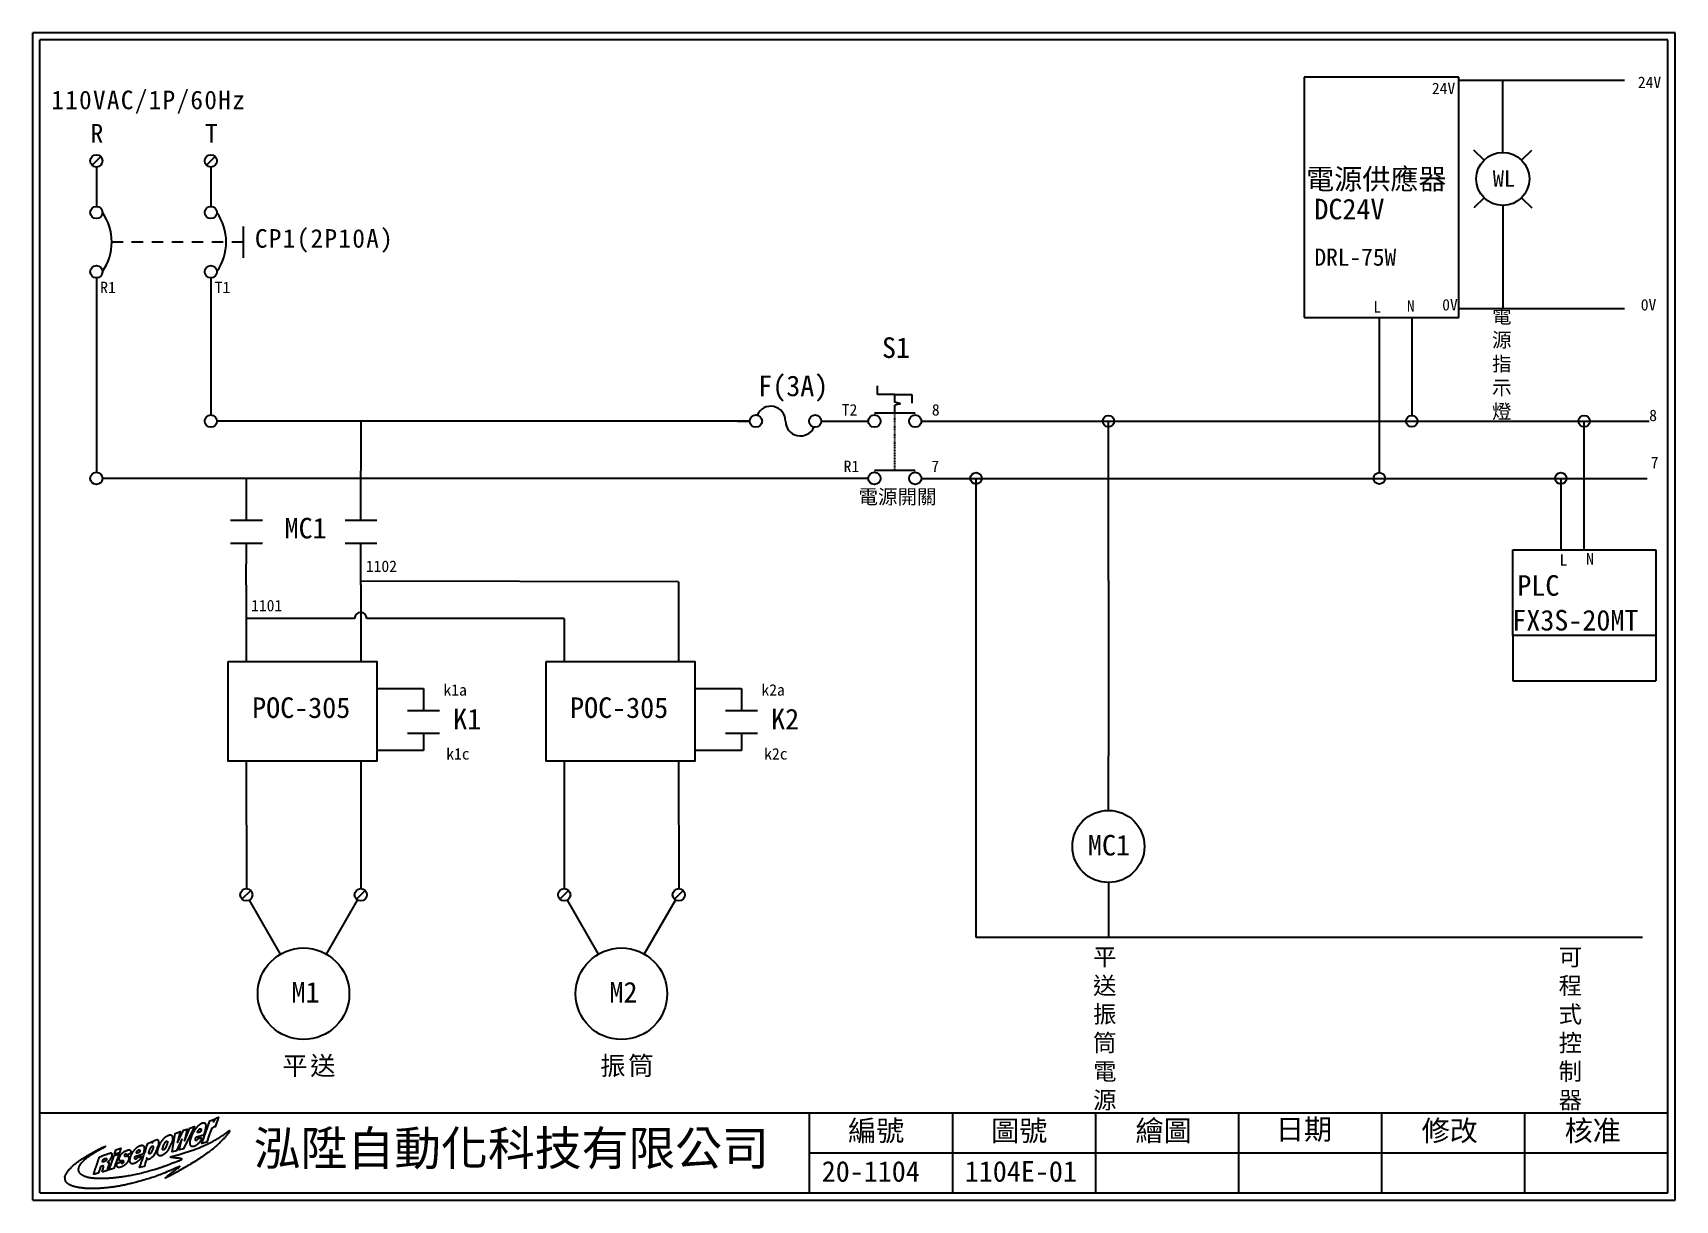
# Model space of a CAD drawing. Extents: x -14 to 273, y -13 to 191.
import ezdxf
from ezdxf.enums import TextEntityAlignment as Align

# ---------------------------------------------------------------- set-up
doc = ezdxf.new("R2010")
doc.units = 0
doc.linetypes.add('DASHED', pattern=[0.2, 0.1, -0.1])
doc.linetypes.add('HIDDEN9', pattern=[3.5, 2, -1.5])
doc.layers.get('0').update_dxf_attribs({"linetype": 'CONTINUOUS'})
for name, color, linetype in [('7', 7, 'CONTINUOUS'), ('圖框層', 7, 'CONTINUOUS'), ('標尺寸層', 3, 'CONTINUOUS'), ('輪廓線層', 7, 'CONTINUOUS')]:
    doc.layers.add(name, color=color, linetype=linetype)
doc.styles.add('CNS', font='romanc.shx', dxfattribs={"bigfont": 'chineset.shx'})
doc.styles.add('STSL', font='kaiu.ttf')
doc.styles.add('標楷體', font='kaiu.ttf')

msp = doc.modelspace()

# ---------------------------------------------------------------- texts
at = {"color": 7}
msp.add_text('WL', height=2.856, dxfattribs=at).set_placement((242.62, 165.39), align=Align.MIDDLE_CENTER)
at = {"color": 0, "char_height": 3.25, "style": '標楷體'}
for s, insert, width, attachment_point in [('\\pxt2;{\\T1.1;110VAC/1P/60Hz}', (-11.25, 180.76), 35.213, 1), ('\\pt6.5;{\\T1.1;R}', (-4.36, 174.93), 2, 1), ('\\pt6.5;{\\T1.1;T}', (15.64, 174.93), 2, 1), ('\\pxt2;{\\T1.1;CP1(2P10A)}', (36.5, 156.56), 24.6072, 2), ('{\\T1.1;平送}', (34.01, 12), 24.1454, 2), ('{\\T1.1;振筒}', (89.57, 12), 24.1454, 2)]:
    msp.add_mtext(s, dxfattribs=dict(at, insert=insert, width=width, attachment_point=attachment_point))
at = {"layer": '圖框層', "color": 4, "style": 'STSL'}
for s, height, p in [('24V', 2, (230.03, 180.15)), ('24V', 2, (266.02, 181.21)), ('電源供應器', 3.6, (208.04, 163.51)), ('DC24V', 3.6, (209.5, 158.26)), ('DRL-75W', 3, (209.51, 150.17)), ('R1', 2, (-2.68, 145.37)), ('T1', 2, (17.32, 145.37)), ('L', 2, (219.8, 141.99)), ('N', 2, (225.66, 142.14)), ('0V', 2, (231.83, 142.34)), ('0V', 2, (266.53, 142.34)), ('S1', 3.6, (133.93, 134.05)), ('F(3A)', 3.6, (112.31, 127.37)), ('T2', 2, (126.9, 123.99)), ('8', 2, (142.65, 123.99)), ('8', 2, (268.01, 123.01)), ('R1', 2, (127.23, 114.11)), ('7', 2, (142.56, 114.11)), ('7', 2, (268.27, 114.78)), ('MC1', 3.6, (29.54, 102.51)), ('1102', 2, (43.73, 96.65)), ('L', 2, (252.34, 97.76)), ('N', 2, (256.98, 97.95)), ('PLC', 3.6, (244.96, 92.49)), ('1101', 2, (23.68, 89.78)), ('FX3S-20MT', 3.6, (244.08, 86.42)), ('POC-305', 3.6, (23.87, 71.14)), ('k1a', 2, (57.31, 75.04)), ('POC-305', 3.6, (79.43, 71.14)), ('k2a', 2, (112.87, 75.04)), ('K1', 3.6, (59, 69.15)), ('K2', 3.6, (114.56, 69.15)), ('k1c', 2, (57.79, 63.87)), ('k2c', 2, (113.35, 63.87)), ('MC1', 3.6, (169.93, 47.11)), ('M1', 3.6, (30.75, 21.42)), ('M2', 3.6, (86.31, 21.42)), ('編號', 3.6, (128.01, -2.78)), ('圖號', 3.6, (153.01, -2.78)), ('繪圖', 3.6, (178.23, -2.77)), ('日期', 3.6, (202.76, -2.53)), ('修改', 3.6, (228.23, -2.77)), ('核准', 3.6, (253.23, -2.77)), ('泓陞自動化科技有限公司', 6, (24.14, -7.04)), ('20-1104', 3.6, (123.4, -9.89)), ('1104E-01', 3.6, (148.4, -9.89))]:
    msp.add_text(s, height=height, dxfattribs=at).set_placement(p)
at = {"layer": '標尺寸層', "color": 7, "attachment_point": 1, "style": 'CNS'}
for s, insert, char_height, width in [('{\\fDFKai-SB|b0|i0|c136|p65;電\\P源指示燈}', (240.54, 142.61), 2.5, 4.1392), ('{\\fDFKai-SB|b0|i0|c136|p65;電源開關}', (129.82, 111.04), 2.5, 14.0847), ('{\\fDFKai-SB|b0|i0|c136|p65;平送振筒電源}', (170.82, 30.88), 3, 5.4243), ('{\\fDFKai-SB|b0|i0|c136|p65;可程式控制器}', (252.18, 30.88), 3, 5.4243)]:
    msp.add_mtext(s, dxfattribs=dict(at, insert=insert, char_height=char_height, width=width))

# ---------------------------------------------------------------- blocks, each defined once
blk = doc.blocks.new('FUSE')
at = {"color": 7}
for p, q in [((0, 0), (2.14, 0)), ((14.64, 0), (16.78, 0))]:
    blk.add_line(p, q, dxfattribs=at)
for centre in [(3.21, 0), (13.56, 0)]:
    blk.add_circle(centre, 1.07)
for centre, start, end in [((5.8, 0), 0, 156.116), ((10.98, 0), 180, 336.116)]:
    blk.add_arc(centre, 2.59, start, end, dxfattribs=at)

# ---------------------------------------------------------------- linework, layer by layer
for p, q in [((234.73, 183.09), (207.73, 183.09)), ((207.73, 183.09), (207.73, 141.09)), ((234.73, 141.09), (234.73, 183.09)), ((263.7, 182.55), (234.73, 182.55)), ((242.42, 173.88), (242.42, 182.55)), ((242.42, 169.97), (242.42, 173.88)), ((239.14, 168.62), (237.37, 170.38)), ((245.7, 168.62), (247.47, 170.38)), ((-2.6, 169.23), (-4.12, 167.72)), ((17.4, 169.23), (15.88, 167.72)), ((239.14, 162.05), (237.37, 160.29)), ((245.7, 162.05), (247.47, 160.29)), ((242.42, 160.69), (242.42, 156.74)), ((242.42, 156.74), (242.42, 142.61)), ((-3.36, 147.98), (-3.34, 114.08)), ((16.64, 147.98), (16.66, 124.08)), ((207.73, 141.09), (230.73, 141.09)), ((220.84, 141.09), (220.84, 114.01)), ((226.51, 141.09), (226.51, 124.01)), ((230.73, 141.09), (234.73, 141.09)), ((263.7, 142.61), (234.73, 142.61)), ((133.17, 127.65), (133.17, 129.15)), ((136.17, 127.65), (133.17, 127.65)), ((136.17, 127.65), (139.17, 127.65)), ((137.17, 126.04), (136.17, 126.31)), ((139.17, 127.65), (139.17, 126.15)), ((137.17, 126.04), (136.17, 125.78)), ((110.83, 123.01), (17.71, 123.01)), ((123.32, 123.01), (131.53, 123.01)), ((125.46, 123.01), (131.53, 123.01)), ((140.81, 123.01), (268.01, 123.01)), ((173.5, 95.19), (173.5, 123.01)), ((256.65, 100.53), (256.65, 123.01)), ((131.53, 113.01), (-2.29, 113.01)), ((140.81, 113.01), (267.63, 113.01)), ((244.15, 100.53), (269.15, 100.53)), ((244.15, 85.53), (244.15, 100.53)), ((269.15, 100.53), (269.15, 85.53)), ((98.39, 94.94), (98.4, 80.99)), ((173.5, 95.19), (173.5, 64.52)), ((22.83, 94.38), (22.83, 88.52)), ((42.83, 94.38), (42.83, 88.52)), ((22.83, 88.52), (22.83, 80.99)), ((42.83, 88.52), (42.83, 80.99)), ((78.39, 88.52), (78.4, 80.99)), ((269.15, 85.53), (244.15, 85.53)), ((22.84, 63.61), (22.85, 41.32)), ((42.84, 63.61), (42.85, 41.32)), ((78.4, 63.61), (78.41, 41.32)), ((98.4, 63.61), (98.41, 41.32)), ((173.5, 54.99), (173.5, 64.52)), ((23.61, 41), (22.09, 39.49)), ((43.61, 41), (42.09, 39.49)), ((79.17, 41), (77.65, 39.49)), ((99.17, 41), (97.65, 39.49)), ((173.5, 42.39), (173.5, 32.79)), ((28.84, 29.87), (23.38, 39.32)), ((36.84, 29.87), (42.3, 39.33)), ((84.4, 29.87), (78.95, 39.32)), ((92.4, 29.87), (97.86, 39.33))]:
    msp.add_line(p, q)
at = {"color": 7, "linetype": 'HIDDEN9'}
msp.add_line((22.31, 154.3), (-0.66, 154.3), dxfattribs=at)
for centre, radius in [((-3.36, 168.47), 1.07), ((16.64, 168.47), 1.07), ((242.42, 165.33), 4.64), ((-3.36, 159.47), 1.07), ((16.64, 159.47), 1.07), ((-3.36, 149.12), 1.07), ((16.64, 149.12), 1.07), ((16.64, 123.01), 1.07), ((226.51, 123.01), 1), ((-3.36, 113.01), 1.07), ((220.84, 113.01), 1), ((173.5, 48.69), 6.3), ((22.85, 40.25), 1.07), ((42.85, 40.25), 1.07), ((78.41, 40.25), 1.07), ((98.41, 40.25), 1.07), ((32.84, 22.95), 8), ((88.4, 22.95), 8)]:
    msp.add_circle(centre, radius)
at = {"color": 7}
for centre in [(-9.72, 154.3), (10.28, 154.3)]:
    msp.add_arc(centre, 9.05, 325.1286, 34.8714, dxfattribs=at)
msp.add_arc((42.83, 88.52), 1.07, 0, 180)
at = {"layer": '7'}
for p, q in [((136.17, 126.31), (136.17, 127.65)), ((132.6, 124.43), (139.74, 124.43)), ((136.17, 124.43), (136.17, 125.78)), ((132.6, 114.43), (139.74, 114.43))]:
    msp.add_line(p, q, dxfattribs=at)
at = {"layer": '7', "linetype": 'DASHED'}
msp.add_line((136.17, 114.43), (136.17, 124.43), dxfattribs=at)
at = {"layer": '7'}
for centre in [(132.6, 123.01), (139.74, 123.01), (132.6, 113.01), (139.74, 113.01)]:
    msp.add_circle(centre, 1.07, dxfattribs=at)
at = {"layer": '圖框層', "color": 7}
for p, q in [((272.54, 190.86), (-14.46, 190.86)), ((-14.46, -13.11), (-14.46, 190.86)), ((271.29, 189.61), (-13.21, 189.61)), ((-13.21, -11.86), (-13.21, 189.61)), ((271.29, -11.86), (271.29, 189.61)), ((272.54, -13.11), (272.54, 190.86)), ((-13.21, 2.14), (271.29, 2.14)), ((121.29, -11.86), (121.29, 2.14)), ((146.29, -11.86), (146.29, 2.14)), ((171.29, -11.86), (171.29, 2.14)), ((196.29, -11.86), (196.29, 2.14)), ((221.29, -11.86), (221.29, 2.14)), ((246.29, -11.86), (246.29, 2.14)), ((121.29, -4.86), (271.29, -4.86)), ((-14.46, -13.11), (272.54, -13.11)), ((-13.21, -11.86), (271.29, -11.86))]:
    msp.add_line(p, q, dxfattribs=at)
at = {"layer": '標尺寸層', "color": 7}
for p, q in [((-3.36, 167.4), (-3.36, 160.54)), ((16.64, 167.4), (16.64, 160.54)), ((22.31, 157.03), (22.31, 151.56)), ((-3.36, 148.05), (-3.36, 147.98)), ((16.64, 148.05), (16.64, 147.98)), ((42.85, 105.68), (42.89, 123.01)), ((22.86, 105.68), (22.89, 113.01)), ((150.37, 32.79), (150.37, 113.01)), ((252.57, 113.04), (252.57, 100.52)), ((20.1, 105.68), (25.67, 105.68)), ((40.1, 105.68), (45.67, 105.68)), ((20.1, 101.71), (25.67, 101.71)), ((22.83, 94.38), (22.85, 101.71)), ((40.1, 101.71), (45.67, 101.71)), ((42.83, 94.38), (42.85, 101.71)), ((98.39, 94.94), (42.83, 95.04)), ((22.83, 94.38), (22.83, 88.52)), ((41.76, 88.52), (22.83, 88.52)), ((78.39, 88.52), (43.9, 88.52)), ((244.15, 85.53), (244.15, 77.62)), ((269.15, 85.53), (269.15, 77.62)), ((244.15, 77.62), (269.15, 77.62)), ((45.74, 76.27), (53.81, 76.27)), ((53.81, 76.27), (53.81, 72.44)), ((101.3, 76.27), (109.37, 76.27)), ((109.37, 76.27), (109.37, 72.44)), ((51.02, 72.44), (56.59, 72.44)), ((53.81, 72.44), (56.59, 72.44)), ((106.59, 72.44), (112.15, 72.44)), ((109.37, 72.44), (112.15, 72.44)), ((51.02, 68.47), (56.59, 68.47)), ((51.02, 68.47), (53.81, 68.47)), ((53.81, 68.47), (53.81, 65.48)), ((106.59, 68.47), (112.15, 68.47)), ((106.59, 68.47), (109.37, 68.47)), ((109.37, 68.47), (109.37, 65.48)), ((53.81, 65.48), (45.68, 65.48)), ((109.37, 65.48), (101.24, 65.48)), ((266.82, 32.79), (150.37, 32.79))]:
    msp.add_line(p, q, dxfattribs=at)
for points in [[(19.69, 80.99), (45.68, 80.99), (45.68, 63.61), (19.69, 63.61)], [(75.25, 80.99), (101.24, 80.99), (101.24, 63.61), (75.25, 63.61)]]:
    msp.add_lwpolyline(points, close=True, dxfattribs=at)
for centre in [(173.5, 123.01), (256.65, 123.01), (150.37, 113.01), (252.57, 113.01)]:
    msp.add_circle(centre, 1, dxfattribs=at)
at = {"layer": '輪廓線層', "color": 116}
for points in [[(15.49, -1.38), (15.47, -1.43), (15.46, -1.47), (15.45, -1.52), (15.43, -1.56), (15.42, -1.59), (15.41, -1.63), (15.4, -1.66), (15.38, -1.68), (15.37, -1.71), (15.36, -1.73), (15.35, -1.74), (15.33, -1.76), (15.32, -1.77), (15.3, -1.78), (15.28, -1.79), (15.26, -1.8), (15.24, -1.81), (15.21, -1.82), (15.18, -1.83), (15.14, -1.84), (15.1, -1.84), (15.06, -1.85), (15.01, -1.87), (14.96, -1.88), (14.9, -1.89), (14.84, -1.91), (14.77, -1.93), (14.71, -1.95), (14.64, -1.97), (14.57, -1.99), (14.51, -2.01), (14.45, -2.03), (14.39, -2.04), (14.34, -2.06), (14.29, -2.07), (14.24, -2.09), (14.2, -2.1), (14.16, -2.11), (14.13, -2.12), (14.1, -2.13), (14.07, -2.14), (14.05, -2.15), (14.03, -2.16), (14.02, -2.17), (14, -2.18), (13.99, -2.2), (13.98, -2.21), (13.97, -2.23), (13.96, -2.25), (13.95, -2.27), (13.94, -2.29), (13.93, -2.31), (13.92, -2.34), (13.91, -2.36), (13.91, -2.39), (13.9, -2.41), (13.9, -2.44), (13.89, -2.46), (13.89, -2.48), (13.89, -2.5), (13.89, -2.52), (13.89, -2.54), (13.9, -2.56), (13.9, -2.57), (13.9, -2.59), (13.91, -2.6), (13.92, -2.61), (13.93, -2.63), (13.94, -2.64), (13.95, -2.64), (13.96, -2.65), (13.97, -2.66), (13.99, -2.66), (14, -2.67), (14.02, -2.67), (14.04, -2.67), (14.06, -2.66), (14.08, -2.66), (14.1, -2.66), (14.12, -2.65), (14.14, -2.64), (14.16, -2.64), (14.18, -2.63), (14.19, -2.61), (14.21, -2.6), (14.23, -2.59), (14.25, -2.57), (14.27, -2.56), (14.29, -2.54), (14.31, -2.52), (14.33, -2.5), (14.35, -2.48), (14.36, -2.47), (14.38, -2.45), (14.39, -2.43), (14.41, -2.41), (14.42, -2.39), (14.43, -2.37), (14.45, -2.36), (14.46, -2.34), (14.48, -2.33), (14.51, -2.31), (14.55, -2.29), (14.59, -2.28), (14.64, -2.26), (14.7, -2.25), (14.77, -2.24), (14.83, -2.23), (14.89, -2.23), (14.93, -2.25), (14.97, -2.28), (14.99, -2.32), (14.99, -2.37), (14.97, -2.45), (14.94, -2.53), (14.89, -2.62), (14.84, -2.71), (14.78, -2.81), (14.71, -2.9), (14.65, -2.99), (14.58, -3.07), (14.52, -3.14), (14.46, -3.21), (14.4, -3.27), (14.35, -3.32), (14.3, -3.37), (14.25, -3.41), (14.2, -3.45), (14.16, -3.48), (14.12, -3.51), (14.08, -3.54), (14.04, -3.56), (14.01, -3.58), (13.97, -3.6), (13.94, -3.62), (13.91, -3.64), (13.88, -3.65), (13.85, -3.67), (13.83, -3.68), (13.8, -3.69), (13.77, -3.7), (13.75, -3.72), (13.73, -3.72), (13.7, -3.73), (13.68, -3.74), (13.65, -3.75), (13.63, -3.75), (13.61, -3.76), (13.58, -3.76), (13.56, -3.76), (13.53, -3.76), (13.51, -3.76), (13.48, -3.76), (13.45, -3.76), (13.42, -3.76), (13.39, -3.75), (13.36, -3.75), (13.33, -3.74), (13.3, -3.73), (13.27, -3.72), (13.25, -3.71), (13.23, -3.7), (13.21, -3.68), (13.19, -3.67), (13.17, -3.65), (13.15, -3.63), (13.14, -3.6), (13.13, -3.58), (13.11, -3.55), (13.1, -3.52), (13.09, -3.49), (13.07, -3.45), (13.06, -3.41), (13.05, -3.37), (13.05, -3.33), (13.04, -3.29), (13.03, -3.25), (13.03, -3.2), (13.03, -3.16), (13.03, -3.11), (13.03, -3.07), (13.03, -3.02), (13.03, -2.97), (13.04, -2.91), (13.04, -2.86), (13.05, -2.81), (13.06, -2.75), (13.08, -2.69), (13.09, -2.62), (13.11, -2.55), (13.13, -2.48), (13.15, -2.4), (13.18, -2.32), (13.21, -2.24), (13.24, -2.15), (13.27, -2.05), (13.31, -1.96), (13.34, -1.86), (13.38, -1.76), (13.42, -1.66), (13.47, -1.56), (13.51, -1.47), (13.56, -1.37), (13.61, -1.27), (13.66, -1.18), (13.71, -1.08), (13.77, -0.99), (13.82, -0.9), (13.88, -0.81), (13.94, -0.72), (14, -0.63), (14.06, -0.55), (14.12, -0.48), (14.18, -0.4), (14.23, -0.34), (14.28, -0.28), (14.33, -0.22), (14.37, -0.17), (14.41, -0.13), (14.45, -0.09), (14.49, -0.05), (14.52, -0.02), (14.56, 0.01), (14.6, 0.04), (14.64, 0.07), (14.68, 0.1), (14.72, 0.13), (14.76, 0.16), (14.8, 0.19), (14.84, 0.22), (14.88, 0.24), (14.92, 0.26), (14.96, 0.29), (15, 0.31), (15.04, 0.32), (15.08, 0.34), (15.11, 0.35), (15.15, 0.37), (15.18, 0.38), (15.21, 0.39), (15.24, 0.39), (15.28, 0.4), (15.31, 0.4), (15.34, 0.4), (15.36, 0.4), (15.39, 0.4), (15.42, 0.4), (15.44, 0.4), (15.47, 0.39), (15.49, 0.39), (15.51, 0.38), (15.53, 0.37), (15.55, 0.36), (15.57, 0.35), (15.59, 0.34), (15.61, 0.32), (15.63, 0.31), (15.64, 0.29), (15.66, 0.27), (15.67, 0.24), (15.69, 0.22), (15.7, 0.2), (15.71, 0.17), (15.72, 0.14), (15.73, 0.11), (15.74, 0.08), (15.74, 0.05), (15.75, 0.01), (15.75, -0.02), (15.75, -0.06), (15.75, -0.1), (15.75, -0.14), (15.75, -0.18), (15.75, -0.23), (15.75, -0.28), (15.75, -0.32), (15.74, -0.37), (15.74, -0.42), (15.73, -0.47), (15.72, -0.52), (15.72, -0.57), (15.71, -0.62), (15.69, -0.67), (15.68, -0.73), (15.67, -0.78), (15.66, -0.83), (15.64, -0.88), (15.63, -0.94), (15.61, -0.99), (15.59, -1.05), (15.58, -1.11), (15.56, -1.17), (15.54, -1.22), (15.52, -1.28), (15.51, -1.33)], [(16.7, -0.81), (16.51, -1.25), (16.36, -1.71), (15.93, -3.01), (15.07, -3.23), (16.48, 0.75), (17.27, 1.04), (17.14, 0.59), (17.39, 1.02), (17.68, 1.28), (18, 1.41), (17.41, -0.28), (17.28, -0.33), (17.12, -0.36), (16.92, -0.5)], [(6.87, -4.98), (6.6, -5.36), (6.29, -5.67), (6.06, -5.88), (5.94, -5.95), (5.76, -5.99), (5.64, -5.96), (5.51, -5.91), (5.5, -5.79), (5.48, -5.73), (5.43, -5.88), (5.4, -6.07), (5.3, -6.33), (5.18, -6.67), (5.11, -6.99), (5.04, -7.13), (4.99, -7.23), (4.68, -7.3), (4.2, -7.4), (4.31, -7.08), (4.45, -6.69), (4.48, -6.56), (4.62, -6.16), (4.8, -5.66), (4.94, -5.22), (5.2, -4.5), (5.42, -3.82), (5.64, -3.19), (6.4, -2.88), (6.4, -3.08), (6.54, -2.89), (6.82, -2.68), (7.09, -2.56), (7.3, -2.54), (7.41, -2.62), (7.5, -2.73), (7.51, -2.95), (7.5, -3.23), (7.48, -3.45), (7.38, -3.71), (7.28, -3.98), (7.19, -4.22), (7.04, -4.59)], [(7.79, -5.39), (7.76, -5.38), (7.73, -5.38), (7.7, -5.37), (7.67, -5.36), (7.64, -5.35), (7.62, -5.34), (7.59, -5.33), (7.57, -5.32), (7.55, -5.3), (7.52, -5.28), (7.5, -5.27), (7.48, -5.25), (7.46, -5.23), (7.44, -5.21), (7.42, -5.19), (7.41, -5.17), (7.39, -5.15), (7.38, -5.12), (7.37, -5.1), (7.36, -5.07), (7.35, -5.05), (7.34, -5.02), (7.34, -4.99), (7.33, -4.96), (7.33, -4.93), (7.32, -4.9), (7.32, -4.87), (7.32, -4.83), (7.32, -4.8), (7.32, -4.76), (7.32, -4.73), (7.32, -4.69), (7.33, -4.66), (7.33, -4.62), (7.34, -4.58), (7.35, -4.54), (7.36, -4.5), (7.37, -4.46), (7.37, -4.42), (7.38, -4.38), (7.39, -4.34), (7.41, -4.3), (7.42, -4.25), (7.43, -4.21), (7.44, -4.17), (7.45, -4.13), (7.46, -4.09), (7.48, -4.05), (7.49, -4.02), (7.5, -3.98), (7.52, -3.95), (7.53, -3.91), (7.55, -3.87), (7.56, -3.84), (7.58, -3.8), (7.6, -3.75), (7.61, -3.71), (7.63, -3.66), (7.66, -3.6), (7.68, -3.55), (7.7, -3.49), (7.73, -3.42), (7.76, -3.36), (7.79, -3.29), (7.83, -3.21), (7.87, -3.14), (7.91, -3.06), (7.96, -2.98), (8, -2.91), (8.05, -2.83), (8.1, -2.76), (8.15, -2.69), (8.19, -2.62), (8.24, -2.55), (8.29, -2.49), (8.34, -2.44), (8.38, -2.38), (8.43, -2.33), (8.48, -2.28), (8.52, -2.24), (8.56, -2.2), (8.6, -2.16), (8.65, -2.13), (8.69, -2.09), (8.73, -2.06), (8.77, -2.04), (8.81, -2.01), (8.85, -1.98), (8.89, -1.96), (8.93, -1.94), (8.97, -1.91), (9.01, -1.89), (9.05, -1.87), (9.09, -1.86), (9.12, -1.84), (9.16, -1.82), (9.19, -1.81), (9.21, -1.79), (9.24, -1.78), (9.26, -1.77), (9.28, -1.76), (9.3, -1.75), (9.33, -1.74), (9.35, -1.73), (9.37, -1.73), (9.4, -1.72), (9.43, -1.71), (9.45, -1.71), (9.48, -1.7), (9.51, -1.7), (9.54, -1.7), (9.57, -1.7), (9.59, -1.7), (9.62, -1.7), (9.64, -1.71), (9.67, -1.71), (9.69, -1.72), (9.72, -1.73), (9.74, -1.75), (9.76, -1.76), (9.78, -1.78), (9.81, -1.8), (9.83, -1.82), (9.85, -1.85), (9.87, -1.88), (9.89, -1.91), (9.9, -1.94), (9.92, -1.98), (9.93, -2.02), (9.94, -2.06), (9.94, -2.11), (9.95, -2.16), (9.95, -2.21), (9.95, -2.26), (9.95, -2.31), (9.95, -2.37), (9.95, -2.43), (9.94, -2.49), (9.94, -2.55), (9.93, -2.61), (9.92, -2.67), (9.9, -2.73), (9.89, -2.79), (9.87, -2.85), (9.86, -2.91), (9.83, -2.96), (9.81, -3.02), (9.79, -3.07), (9.76, -3.13), (9.74, -3.18), (9.71, -3.23), (9.69, -3.29), (9.66, -3.34), (9.64, -3.39), (9.61, -3.45), (9.59, -3.5), (9.56, -3.56), (9.54, -3.61), (9.51, -3.67), (9.48, -3.74), (9.45, -3.8), (9.42, -3.87), (9.39, -3.93), (9.36, -4), (9.32, -4.08), (9.29, -4.15), (9.25, -4.22), (9.2, -4.29), (9.16, -4.37), (9.11, -4.44), (9.06, -4.51), (9.01, -4.58), (8.95, -4.65), (8.9, -4.71), (8.84, -4.77), (8.78, -4.83), (8.73, -4.88), (8.67, -4.93), (8.62, -4.97), (8.57, -5.01), (8.52, -5.05), (8.47, -5.08), (8.42, -5.11), (8.37, -5.14), (8.33, -5.17), (8.29, -5.2), (8.25, -5.22), (8.22, -5.24), (8.18, -5.27), (8.15, -5.29), (8.11, -5.3), (8.08, -5.32), (8.04, -5.34), (8, -5.35), (7.97, -5.36), (7.93, -5.37), (7.9, -5.38), (7.86, -5.38), (7.82, -5.39)], [(8.5, -3.32), (8.52, -3.28), (8.54, -3.24), (8.56, -3.21), (8.58, -3.17), (8.6, -3.13), (8.62, -3.09), (8.64, -3.06), (8.66, -3.02), (8.69, -2.99), (8.71, -2.96), (8.73, -2.93), (8.75, -2.9), (8.78, -2.88), (8.8, -2.86), (8.82, -2.84), (8.85, -2.82), (8.87, -2.81), (8.9, -2.8), (8.92, -2.79), (8.94, -2.79), (8.96, -2.79), (8.98, -2.79), (9, -2.79), (9.02, -2.8), (9.03, -2.81), (9.04, -2.82), (9.05, -2.83), (9.06, -2.84), (9.07, -2.86), (9.07, -2.87), (9.08, -2.89), (9.08, -2.91), (9.08, -2.93), (9.08, -2.96), (9.08, -2.98), (9.07, -3), (9.07, -3.03), (9.06, -3.06), (9.06, -3.09), (9.05, -3.11), (9.04, -3.14), (9.03, -3.18), (9.02, -3.21), (9.01, -3.24), (9, -3.27), (8.99, -3.31), (8.98, -3.34), (8.96, -3.37), (8.95, -3.41), (8.94, -3.44), (8.93, -3.47), (8.92, -3.5), (8.91, -3.54), (8.9, -3.57), (8.89, -3.6), (8.88, -3.63), (8.87, -3.66), (8.85, -3.69), (8.84, -3.73), (8.83, -3.76), (8.81, -3.79), (8.8, -3.82), (8.78, -3.85), (8.77, -3.88), (8.76, -3.9), (8.74, -3.93), (8.73, -3.96), (8.71, -3.98), (8.7, -4.01), (8.69, -4.03), (8.67, -4.06), (8.66, -4.08), (8.64, -4.1), (8.63, -4.12), (8.62, -4.14), (8.6, -4.15), (8.59, -4.17), (8.58, -4.19), (8.56, -4.2), (8.55, -4.22), (8.53, -4.24), (8.51, -4.25), (8.5, -4.27), (8.48, -4.28), (8.47, -4.29), (8.45, -4.31), (8.43, -4.32), (8.41, -4.33), (8.4, -4.33), (8.38, -4.34), (8.36, -4.35), (8.34, -4.35), (8.33, -4.35), (8.31, -4.35), (8.3, -4.35), (8.28, -4.34), (8.27, -4.34), (8.26, -4.33), (8.25, -4.32), (8.24, -4.31), (8.23, -4.3), (8.23, -4.28), (8.22, -4.27), (8.22, -4.25), (8.21, -4.23), (8.21, -4.22), (8.21, -4.2), (8.21, -4.18), (8.21, -4.15), (8.21, -4.13), (8.21, -4.11), (8.22, -4.08), (8.23, -4.05), (8.24, -4.02), (8.25, -3.99), (8.26, -3.95), (8.27, -3.92), (8.29, -3.89), (8.3, -3.85), (8.31, -3.82), (8.31, -3.79), (8.32, -3.76), (8.32, -3.73), (8.33, -3.7), (8.33, -3.67), (8.34, -3.64), (8.35, -3.62), (8.36, -3.59), (8.37, -3.56), (8.38, -3.52), (8.4, -3.49), (8.42, -3.46), (8.44, -3.43), (8.46, -3.39), (8.48, -3.36)], [(10.65, -4.5), (9.87, -4.67), (10.4, -1.44), (11.26, -1.13), (10.81, -3.06), (11.84, -0.91), (12.5, -0.7), (12.02, -2.72), (12.96, -0.54), (13.78, -0.24), (11.89, -4.16), (11.11, -4.35), (11.56, -2.45)], [(14.82, -1.16), (14.8, -1.18), (14.78, -1.19), (14.75, -1.2), (14.73, -1.21), (14.7, -1.22), (14.68, -1.23), (14.65, -1.24), (14.62, -1.25), (14.6, -1.26), (14.57, -1.26), (14.55, -1.27), (14.52, -1.28), (14.5, -1.29), (14.48, -1.3), (14.46, -1.3), (14.43, -1.31), (14.41, -1.31), (14.39, -1.31), (14.37, -1.31), (14.36, -1.31), (14.34, -1.31), (14.33, -1.3), (14.32, -1.29), (14.31, -1.28), (14.31, -1.26), (14.32, -1.24), (14.32, -1.22), (14.33, -1.19), (14.34, -1.16), (14.35, -1.14), (14.37, -1.11), (14.38, -1.08), (14.4, -1.05), (14.41, -1.02), (14.43, -0.99), (14.44, -0.96), (14.46, -0.93), (14.48, -0.9), (14.5, -0.88), (14.52, -0.85), (14.54, -0.82), (14.56, -0.8), (14.58, -0.78), (14.61, -0.75), (14.63, -0.73), (14.65, -0.71), (14.67, -0.7), (14.69, -0.68), (14.72, -0.67), (14.74, -0.66), (14.76, -0.65), (14.77, -0.65), (14.79, -0.65), (14.81, -0.64), (14.83, -0.64), (14.84, -0.64), (14.86, -0.65), (14.87, -0.65), (14.88, -0.65), (14.89, -0.66), (14.91, -0.66), (14.91, -0.67), (14.92, -0.68), (14.93, -0.69), (14.93, -0.7), (14.94, -0.71), (14.94, -0.72), (14.94, -0.74), (14.94, -0.75), (14.94, -0.77), (14.94, -0.79), (14.94, -0.81), (14.94, -0.84), (14.94, -0.86), (14.94, -0.89), (14.93, -0.92), (14.93, -0.95), (14.92, -0.98), (14.92, -1.01), (14.91, -1.03), (14.91, -1.06), (14.9, -1.08), (14.89, -1.1), (14.88, -1.11), (14.87, -1.13), (14.85, -1.14), (14.84, -1.15)], [(-1.22, -6.52), (-1.2, -6.54), (-1.19, -6.56), (-1.18, -6.58), (-1.18, -6.6), (-1.17, -6.62), (-1.17, -6.65), (-1.17, -6.68), (-1.17, -6.71), (-1.18, -6.74), (-1.18, -6.78), (-1.18, -6.81), (-1.19, -6.85), (-1.2, -6.89), (-1.21, -6.93), (-1.22, -6.97), (-1.23, -7.01), (-1.24, -7.05), (-1.25, -7.09), (-1.26, -7.13), (-1.27, -7.17), (-1.29, -7.21), (-1.3, -7.25), (-1.31, -7.28), (-1.32, -7.32), (-1.34, -7.35), (-1.35, -7.39), (-1.36, -7.42), (-1.37, -7.45), (-1.38, -7.47), (-1.38, -7.5), (-1.39, -7.53), (-1.4, -7.55), (-1.4, -7.58), (-1.41, -7.6), (-1.41, -7.63), (-1.41, -7.65), (-1.41, -7.67), (-1.41, -7.7), (-1.41, -7.72), (-1.42, -7.74), (-1.42, -7.76), (-1.42, -7.77), (-1.42, -7.79), (-1.42, -7.81), (-1.42, -7.82), (-1.43, -7.84), (-1.43, -7.85), (-1.43, -7.86), (-1.43, -7.87), (-1.43, -7.88), (-1.44, -7.89), (-1.44, -7.9), (-1.44, -7.91), (-1.45, -7.92), (-1.46, -7.93), (-1.47, -7.93), (-1.49, -7.94), (-1.51, -7.95), (-1.53, -7.96), (-1.55, -7.97), (-1.58, -7.98), (-1.61, -7.98), (-1.64, -7.99), (-1.67, -8), (-1.7, -8.01), (-1.73, -8.02), (-1.76, -8.03), (-1.8, -8.04), (-1.83, -8.05), (-1.87, -8.06), (-1.9, -8.07), (-1.94, -8.08), (-1.97, -8.09), (-2.01, -8.1), (-2.04, -8.11), (-2.08, -8.12), (-2.11, -8.13), (-2.14, -8.14), (-2.16, -8.15), (-2.19, -8.15), (-2.21, -8.16), (-2.23, -8.16), (-2.25, -8.16), (-2.26, -8.16), (-2.27, -8.16), (-2.28, -8.16), (-2.29, -8.15), (-2.29, -8.14), (-2.3, -8.12), (-2.3, -8.1), (-2.3, -8.08), (-2.29, -8.06), (-2.29, -8.04), (-2.29, -8.01), (-2.28, -7.98), (-2.28, -7.96), (-2.27, -7.93), (-2.27, -7.91), (-2.27, -7.88), (-2.26, -7.85), (-2.26, -7.83), (-2.25, -7.8), (-2.24, -7.78), (-2.24, -7.75), (-2.23, -7.72), (-2.22, -7.7), (-2.21, -7.67), (-2.2, -7.64), (-2.19, -7.62), (-2.18, -7.59), (-2.17, -7.56), (-2.16, -7.53), (-2.16, -7.5), (-2.15, -7.48), (-2.14, -7.45), (-2.14, -7.42), (-2.13, -7.4), (-2.13, -7.37), (-2.12, -7.35), (-2.11, -7.32), (-2.11, -7.3), (-2.11, -7.28), (-2.1, -7.26), (-2.1, -7.25), (-2.1, -7.23), (-2.09, -7.22), (-2.09, -7.21), (-2.1, -7.19), (-2.1, -7.19), (-2.1, -7.18), (-2.11, -7.17), (-2.11, -7.16), (-2.12, -7.16), (-2.13, -7.16), (-2.14, -7.15), (-2.15, -7.15), (-2.16, -7.15), (-2.17, -7.15), (-2.18, -7.14), (-2.19, -7.14), (-2.2, -7.14), (-2.22, -7.14), (-2.23, -7.14), (-2.24, -7.15), (-2.26, -7.15), (-2.27, -7.15), (-2.29, -7.15), (-2.31, -7.16), (-2.32, -7.16), (-2.34, -7.16), (-2.36, -7.17), (-2.38, -7.17), (-2.4, -7.18), (-2.42, -7.19), (-2.44, -7.19), (-2.46, -7.2), (-2.48, -7.21), (-2.5, -7.22), (-2.52, -7.23), (-2.54, -7.24), (-2.55, -7.25), (-2.57, -7.26), (-2.58, -7.28), (-2.6, -7.29), (-2.61, -7.31), (-2.62, -7.32), (-2.63, -7.34), (-2.64, -7.35), (-2.65, -7.37), (-2.65, -7.38), (-2.66, -7.39), (-2.67, -7.41), (-2.67, -7.42), (-2.67, -7.43), (-2.68, -7.44), (-2.68, -7.46), (-2.68, -7.47), (-2.69, -7.49), (-2.69, -7.5), (-2.7, -7.52), (-2.7, -7.54), (-2.71, -7.56), (-2.71, -7.58), (-2.72, -7.6), (-2.73, -7.62), (-2.74, -7.65), (-2.75, -7.67), (-2.76, -7.7), (-2.77, -7.73), (-2.77, -7.76), (-2.78, -7.78), (-2.79, -7.81), (-2.8, -7.84), (-2.81, -7.86), (-2.82, -7.88), (-2.83, -7.91), (-2.84, -7.93), (-2.84, -7.96), (-2.85, -7.98), (-2.86, -8), (-2.87, -8.03), (-2.88, -8.05), (-2.88, -8.08), (-2.89, -8.1), (-2.9, -8.12), (-2.91, -8.15), (-2.91, -8.17), (-2.92, -8.19), (-2.92, -8.21), (-2.93, -8.23), (-2.93, -8.25), (-2.94, -8.27), (-2.95, -8.29), (-2.96, -8.31), (-2.97, -8.32), (-2.98, -8.34), (-3, -8.35), (-3.02, -8.36), (-3.04, -8.37), (-3.07, -8.39), (-3.1, -8.4), (-3.13, -8.41), (-3.16, -8.42), (-3.2, -8.43), (-3.25, -8.45), (-3.29, -8.46), (-3.34, -8.48), (-3.39, -8.49), (-3.44, -8.5), (-3.48, -8.52), (-3.53, -8.53), (-3.58, -8.54), (-3.62, -8.56), (-3.66, -8.57), (-3.69, -8.57), (-3.72, -8.58), (-3.75, -8.58), (-3.77, -8.58), (-3.79, -8.57), (-3.8, -8.56), (-3.81, -8.55), (-3.81, -8.53), (-3.81, -8.5), (-3.8, -8.47), (-3.79, -8.44), (-3.78, -8.41), (-3.77, -8.38), (-3.76, -8.34), (-3.74, -8.3), (-3.73, -8.27), (-3.72, -8.23), (-3.71, -8.19), (-3.69, -8.16), (-3.68, -8.12), (-3.67, -8.09), (-3.66, -8.05), (-3.65, -8.02), (-3.64, -7.98), (-3.63, -7.95), (-3.62, -7.92), (-3.61, -7.89), (-3.6, -7.86), (-3.59, -7.83), (-3.58, -7.8), (-3.57, -7.77), (-3.56, -7.74), (-3.55, -7.7), (-3.54, -7.67), (-3.53, -7.64), (-3.52, -7.6), (-3.51, -7.57), (-3.49, -7.52), (-3.48, -7.48), (-3.46, -7.43), (-3.44, -7.39), (-3.42, -7.34), (-3.4, -7.28), (-3.38, -7.23), (-3.37, -7.18), (-3.35, -7.13), (-3.33, -7.09), (-3.31, -7.04), (-3.3, -6.99), (-3.28, -6.95), (-3.27, -6.91), (-3.26, -6.87), (-3.24, -6.83), (-3.23, -6.79), (-3.22, -6.75), (-3.2, -6.71), (-3.19, -6.67), (-3.18, -6.64), (-3.17, -6.61), (-3.16, -6.57), (-3.15, -6.55), (-3.14, -6.52), (-3.13, -6.49), (-3.13, -6.47), (-3.12, -6.45), (-3.11, -6.42), (-3.11, -6.39), (-3.1, -6.37), (-3.09, -6.33), (-3.07, -6.29), (-3.06, -6.25), (-3.04, -6.2), (-3.03, -6.15), (-3.01, -6.1), (-2.99, -6.04), (-2.97, -5.99), (-2.95, -5.94), (-2.94, -5.88), (-2.92, -5.84), (-2.91, -5.79), (-2.89, -5.76), (-2.88, -5.72), (-2.87, -5.69), (-2.86, -5.66), (-2.85, -5.63), (-2.84, -5.61), (-2.83, -5.59), (-2.81, -5.58), (-2.79, -5.56), (-2.76, -5.54), (-2.72, -5.52), (-2.66, -5.5), (-2.58, -5.46), (-2.48, -5.42), (-2.35, -5.38), (-2.2, -5.32), (-2.04, -5.26), (-1.87, -5.2), (-1.7, -5.14), (-1.54, -5.08), (-1.39, -5.03), (-1.26, -4.98), (-1.15, -4.95), (-1.06, -4.92), (-1, -4.9), (-0.95, -4.89), (-0.91, -4.88), (-0.88, -4.87), (-0.86, -4.87), (-0.84, -4.87), (-0.83, -4.88), (-0.81, -4.88), (-0.79, -4.88), (-0.78, -4.89), (-0.77, -4.9), (-0.75, -4.9), (-0.74, -4.91), (-0.72, -4.92), (-0.71, -4.94), (-0.7, -4.95), (-0.69, -4.97), (-0.68, -4.99), (-0.66, -5), (-0.66, -5.02), (-0.65, -5.04), (-0.64, -5.07), (-0.63, -5.09), (-0.63, -5.11), (-0.63, -5.13), (-0.63, -5.16), (-0.63, -5.18), (-0.63, -5.21), (-0.63, -5.24), (-0.63, -5.27), (-0.64, -5.3), (-0.64, -5.33), (-0.65, -5.36), (-0.65, -5.39), (-0.66, -5.43), (-0.67, -5.46), (-0.68, -5.49), (-0.7, -5.52), (-0.71, -5.56), (-0.72, -5.59), (-0.74, -5.62), (-0.76, -5.65), (-0.78, -5.68), (-0.79, -5.72), (-0.81, -5.75), (-0.83, -5.79), (-0.86, -5.82), (-0.88, -5.86), (-0.9, -5.9), (-0.92, -5.93), (-0.95, -5.97), (-0.97, -6.01), (-1, -6.04), (-1.02, -6.08), (-1.04, -6.11), (-1.07, -6.14), (-1.09, -6.17), (-1.11, -6.2), (-1.14, -6.23), (-1.16, -6.26), (-1.18, -6.28), (-1.2, -6.3), (-1.22, -6.32), (-1.25, -6.34), (-1.27, -6.36), (-1.29, -6.38), (-1.31, -6.39), (-1.32, -6.4), (-1.34, -6.41), (-1.35, -6.42), (-1.36, -6.43), (-1.37, -6.44), (-1.38, -6.45), (-1.38, -6.45), (-1.39, -6.46), (-1.38, -6.46), (-1.38, -6.47), (-1.37, -6.47), (-1.35, -6.47), (-1.33, -6.48), (-1.32, -6.48), (-1.29, -6.49), (-1.27, -6.49), (-1.25, -6.5), (-1.23, -6.51)], [(-0.24, -5.3), (0.62, -5), (-0.29, -7.6), (-1.1, -7.84)], [(0.06, -4.35), (0.92, -4.05), (0.66, -4.82), (-0.18, -5.11)], [(1.59, -5.15), (1.58, -5.17), (1.57, -5.18), (1.56, -5.19), (1.55, -5.21), (1.54, -5.22), (1.54, -5.23), (1.53, -5.25), (1.53, -5.26), (1.53, -5.27), (1.53, -5.29), (1.53, -5.3), (1.53, -5.31), (1.53, -5.33), (1.53, -5.34), (1.53, -5.35), (1.54, -5.36), (1.55, -5.37), (1.55, -5.38), (1.56, -5.39), (1.57, -5.4), (1.59, -5.41), (1.61, -5.41), (1.63, -5.42), (1.65, -5.42), (1.68, -5.42), (1.72, -5.42), (1.75, -5.42), (1.79, -5.42), (1.83, -5.42), (1.88, -5.42), (1.92, -5.42), (1.96, -5.42), (2, -5.42), (2.03, -5.42), (2.07, -5.42), (2.1, -5.43), (2.13, -5.43), (2.16, -5.43), (2.19, -5.44), (2.21, -5.44), (2.23, -5.45), (2.24, -5.46), (2.26, -5.47), (2.27, -5.48), (2.28, -5.49), (2.29, -5.5), (2.3, -5.51), (2.3, -5.53), (2.31, -5.55), (2.32, -5.56), (2.32, -5.58), (2.33, -5.6), (2.33, -5.62), (2.33, -5.64), (2.34, -5.66), (2.34, -5.68), (2.34, -5.7), (2.34, -5.72), (2.34, -5.73), (2.34, -5.75), (2.34, -5.77), (2.34, -5.78), (2.34, -5.8), (2.34, -5.81), (2.34, -5.83), (2.34, -5.84), (2.34, -5.85), (2.34, -5.87), (2.33, -5.88), (2.33, -5.9), (2.32, -5.92), (2.32, -5.94), (2.31, -5.97), (2.3, -6), (2.29, -6.04), (2.27, -6.07), (2.26, -6.11), (2.24, -6.15), (2.23, -6.2), (2.21, -6.24), (2.19, -6.28), (2.16, -6.33), (2.14, -6.37), (2.12, -6.41), (2.09, -6.46), (2.06, -6.5), (2.03, -6.54), (2, -6.59), (1.97, -6.63), (1.94, -6.67), (1.9, -6.71), (1.86, -6.74), (1.83, -6.78), (1.79, -6.82), (1.75, -6.85), (1.71, -6.89), (1.67, -6.92), (1.63, -6.95), (1.59, -6.98), (1.55, -7.01), (1.51, -7.04), (1.48, -7.07), (1.44, -7.09), (1.4, -7.12), (1.36, -7.14), (1.32, -7.16), (1.28, -7.18), (1.24, -7.2), (1.21, -7.22), (1.17, -7.24), (1.13, -7.25), (1.1, -7.27), (1.06, -7.28), (1.03, -7.3), (0.99, -7.31), (0.96, -7.32), (0.93, -7.34), (0.9, -7.35), (0.86, -7.36), (0.83, -7.37), (0.8, -7.38), (0.77, -7.39), (0.74, -7.4), (0.71, -7.4), (0.68, -7.41), (0.65, -7.41), (0.62, -7.42), (0.6, -7.42), (0.57, -7.42), (0.54, -7.42), (0.52, -7.41), (0.49, -7.41), (0.47, -7.4), (0.44, -7.39), (0.42, -7.38), (0.4, -7.37), (0.38, -7.36), (0.36, -7.35), (0.34, -7.33), (0.32, -7.32), (0.3, -7.3), (0.29, -7.29), (0.27, -7.27), (0.26, -7.25), (0.24, -7.23), (0.23, -7.21), (0.22, -7.2), (0.22, -7.18), (0.21, -7.15), (0.2, -7.13), (0.2, -7.11), (0.19, -7.09), (0.19, -7.06), (0.19, -7.04), (0.19, -7.02), (0.19, -6.99), (0.19, -6.97), (0.19, -6.94), (0.19, -6.92), (0.19, -6.89), (0.2, -6.87), (0.2, -6.85), (0.2, -6.83), (0.21, -6.81), (0.21, -6.8), (0.22, -6.78), (0.23, -6.76), (0.23, -6.75), (0.24, -6.73), (0.25, -6.72), (0.26, -6.7), (0.27, -6.69), (0.28, -6.68), (0.29, -6.67), (0.31, -6.65), (0.32, -6.64), (0.34, -6.63), (0.36, -6.62), (0.38, -6.61), (0.41, -6.6), (0.43, -6.59), (0.46, -6.58), (0.49, -6.57), (0.51, -6.56), (0.54, -6.56), (0.57, -6.55), (0.59, -6.54), (0.62, -6.53), (0.65, -6.52), (0.68, -6.51), (0.7, -6.51), (0.73, -6.5), (0.76, -6.49), (0.78, -6.48), (0.81, -6.47), (0.83, -6.46), (0.86, -6.46), (0.88, -6.45), (0.9, -6.44), (0.92, -6.44), (0.94, -6.43), (0.96, -6.43), (0.98, -6.42), (0.99, -6.42), (1, -6.42), (1.02, -6.43), (1.03, -6.43), (1.03, -6.44), (1.04, -6.45), (1.04, -6.46), (1.04, -6.47), (1.04, -6.49), (1.04, -6.51), (1.04, -6.52), (1.04, -6.54), (1.04, -6.55), (1.04, -6.57), (1.04, -6.58), (1.04, -6.59), (1.04, -6.6), (1.04, -6.61), (1.04, -6.62), (1.04, -6.63), (1.05, -6.64), (1.05, -6.64), (1.06, -6.65), (1.06, -6.65), (1.07, -6.65), (1.08, -6.65), (1.09, -6.66), (1.11, -6.65), (1.12, -6.65), (1.14, -6.65), (1.16, -6.65), (1.18, -6.64), (1.21, -6.64), (1.23, -6.63), (1.25, -6.63), (1.27, -6.62), (1.29, -6.61), (1.31, -6.6), (1.32, -6.59), (1.33, -6.58), (1.34, -6.56), (1.36, -6.55), (1.36, -6.54), (1.37, -6.52), (1.38, -6.51), (1.39, -6.5), (1.4, -6.48), (1.41, -6.47), (1.42, -6.45), (1.42, -6.44), (1.43, -6.42), (1.44, -6.41), (1.44, -6.39), (1.44, -6.38), (1.44, -6.37), (1.44, -6.35), (1.44, -6.34), (1.44, -6.33), (1.43, -6.32), (1.43, -6.31), (1.42, -6.3), (1.41, -6.29), (1.4, -6.29), (1.39, -6.28), (1.38, -6.27), (1.36, -6.27), (1.34, -6.27), (1.32, -6.26), (1.3, -6.26), (1.28, -6.26), (1.25, -6.26), (1.22, -6.26), (1.19, -6.26), (1.16, -6.26), (1.13, -6.26), (1.1, -6.26), (1.06, -6.26), (1.03, -6.26), (0.99, -6.25), (0.96, -6.25), (0.93, -6.24), (0.9, -6.24), (0.86, -6.23), (0.83, -6.23), (0.81, -6.22), (0.78, -6.22), (0.76, -6.21), (0.73, -6.21), (0.71, -6.2), (0.7, -6.19), (0.68, -6.18), (0.67, -6.17), (0.65, -6.16), (0.64, -6.15), (0.63, -6.14), (0.63, -6.12), (0.62, -6.11), (0.62, -6.09), (0.61, -6.07), (0.61, -6.05), (0.61, -6.03), (0.61, -6.01), (0.61, -5.99), (0.61, -5.96), (0.61, -5.94), (0.61, -5.92), (0.61, -5.89), (0.62, -5.87), (0.62, -5.85), (0.63, -5.83), (0.63, -5.8), (0.64, -5.78), (0.64, -5.76), (0.65, -5.74), (0.66, -5.73), (0.66, -5.71), (0.67, -5.69), (0.68, -5.68), (0.68, -5.66), (0.69, -5.64), (0.7, -5.63), (0.7, -5.61), (0.71, -5.59), (0.72, -5.57), (0.73, -5.54), (0.74, -5.52), (0.75, -5.49), (0.76, -5.46), (0.78, -5.43), (0.79, -5.4), (0.81, -5.37), (0.82, -5.34), (0.84, -5.3), (0.86, -5.27), (0.88, -5.24), (0.9, -5.21), (0.92, -5.18), (0.94, -5.15), (0.97, -5.12), (0.99, -5.09), (1.02, -5.06), (1.05, -5.02), (1.08, -4.99), (1.11, -4.96), (1.14, -4.92), (1.18, -4.89), (1.21, -4.86), (1.25, -4.82), (1.28, -4.79), (1.32, -4.76), (1.36, -4.73), (1.39, -4.71), (1.43, -4.68), (1.47, -4.66), (1.5, -4.64), (1.54, -4.62), (1.57, -4.6), (1.6, -4.58), (1.64, -4.56), (1.67, -4.55), (1.7, -4.53), (1.73, -4.52), (1.76, -4.51), (1.79, -4.5), (1.82, -4.48), (1.85, -4.47), (1.88, -4.46), (1.91, -4.45), (1.94, -4.44), (1.97, -4.42), (2, -4.41), (2.03, -4.4), (2.06, -4.39), (2.08, -4.38), (2.11, -4.38), (2.14, -4.37), (2.16, -4.36), (2.18, -4.35), (2.21, -4.35), (2.23, -4.34), (2.25, -4.34), (2.27, -4.33), (2.28, -4.33), (2.3, -4.33), (2.32, -4.33), (2.33, -4.33), (2.35, -4.33), (2.36, -4.33), (2.38, -4.33), (2.39, -4.33), (2.41, -4.34), (2.42, -4.34), (2.44, -4.35), (2.45, -4.35), (2.47, -4.36), (2.48, -4.37), (2.5, -4.37), (2.52, -4.38), (2.53, -4.39), (2.55, -4.4), (2.56, -4.41), (2.57, -4.42), (2.59, -4.44), (2.6, -4.45), (2.61, -4.46), (2.62, -4.48), (2.62, -4.49), (2.63, -4.5), (2.63, -4.52), (2.64, -4.54), (2.64, -4.55), (2.64, -4.57), (2.64, -4.59), (2.65, -4.61), (2.65, -4.63), (2.65, -4.66), (2.65, -4.68), (2.65, -4.7), (2.65, -4.73), (2.65, -4.75), (2.64, -4.78), (2.64, -4.8), (2.64, -4.83), (2.63, -4.86), (2.62, -4.88), (2.6, -4.91), (2.58, -4.93), (2.55, -4.96), (2.5, -4.99), (2.45, -5.02), (2.39, -5.05), (2.32, -5.08), (2.25, -5.11), (2.19, -5.13), (2.12, -5.15), (2.06, -5.17), (2.01, -5.18), (1.97, -5.18), (1.94, -5.18), (1.92, -5.17), (1.9, -5.16), (1.89, -5.15), (1.88, -5.14), (1.88, -5.12), (1.88, -5.11), (1.87, -5.1), (1.87, -5.08), (1.86, -5.07), (1.85, -5.07), (1.84, -5.06), (1.83, -5.05), (1.82, -5.05), (1.81, -5.04), (1.8, -5.04), (1.78, -5.04), (1.77, -5.04), (1.75, -5.04), (1.74, -5.05), (1.72, -5.05), (1.71, -5.06), (1.69, -5.06), (1.68, -5.07), (1.67, -5.08), (1.65, -5.09), (1.64, -5.1), (1.62, -5.11), (1.61, -5.13), (1.6, -5.14)], [(3.31, -5.75), (3.31, -5.76), (3.31, -5.78), (3.32, -5.8), (3.32, -5.81), (3.32, -5.83), (3.33, -5.84), (3.33, -5.85), (3.34, -5.86), (3.35, -5.88), (3.36, -5.88), (3.37, -5.89), (3.38, -5.9), (3.39, -5.91), (3.41, -5.91), (3.43, -5.91), (3.44, -5.91), (3.46, -5.91), (3.48, -5.91), (3.5, -5.91), (3.52, -5.9), (3.54, -5.9), (3.56, -5.89), (3.59, -5.88), (3.61, -5.87), (3.63, -5.86), (3.65, -5.85), (3.67, -5.84), (3.69, -5.82), (3.71, -5.81), (3.73, -5.8), (3.75, -5.78), (3.77, -5.77), (3.79, -5.75), (3.8, -5.73), (3.82, -5.72), (3.83, -5.7), (3.84, -5.69), (3.85, -5.67), (3.86, -5.66), (3.87, -5.65), (3.88, -5.64), (3.89, -5.63), (3.91, -5.62), (3.92, -5.61), (3.94, -5.6), (3.97, -5.59), (4, -5.58), (4.04, -5.57), (4.09, -5.55), (4.15, -5.53), (4.21, -5.52), (4.27, -5.5), (4.33, -5.49), (4.39, -5.47), (4.44, -5.47), (4.48, -5.46), (4.51, -5.47), (4.53, -5.47), (4.54, -5.48), (4.55, -5.5), (4.55, -5.52), (4.54, -5.54), (4.53, -5.56), (4.52, -5.59), (4.5, -5.61), (4.49, -5.64), (4.47, -5.67), (4.45, -5.69), (4.44, -5.72), (4.42, -5.74), (4.4, -5.77), (4.38, -5.8), (4.36, -5.82), (4.35, -5.85), (4.33, -5.88), (4.31, -5.9), (4.29, -5.93), (4.27, -5.96), (4.25, -5.98), (4.22, -6.01), (4.2, -6.04), (4.18, -6.07), (4.15, -6.1), (4.12, -6.13), (4.1, -6.16), (4.07, -6.18), (4.04, -6.21), (4.01, -6.24), (3.98, -6.27), (3.94, -6.3), (3.91, -6.32), (3.87, -6.35), (3.84, -6.38), (3.8, -6.4), (3.76, -6.43), (3.72, -6.46), (3.68, -6.48), (3.64, -6.51), (3.6, -6.53), (3.56, -6.56), (3.52, -6.58), (3.48, -6.61), (3.44, -6.63), (3.4, -6.65), (3.36, -6.66), (3.33, -6.68), (3.29, -6.69), (3.26, -6.7), (3.23, -6.72), (3.2, -6.72), (3.17, -6.73), (3.13, -6.74), (3.1, -6.75), (3.07, -6.75), (3.04, -6.75), (3.01, -6.76), (2.98, -6.76), (2.95, -6.76), (2.92, -6.76), (2.88, -6.75), (2.85, -6.75), (2.82, -6.74), (2.79, -6.73), (2.76, -6.72), (2.73, -6.71), (2.7, -6.7), (2.67, -6.68), (2.65, -6.66), (2.63, -6.64), (2.61, -6.62), (2.59, -6.6), (2.58, -6.58), (2.57, -6.56), (2.56, -6.53), (2.55, -6.51), (2.54, -6.48), (2.53, -6.45), (2.53, -6.43), (2.52, -6.4), (2.52, -6.37), (2.51, -6.34), (2.51, -6.3), (2.51, -6.27), (2.51, -6.23), (2.51, -6.2), (2.51, -6.16), (2.51, -6.12), (2.51, -6.08), (2.51, -6.04), (2.52, -5.99), (2.52, -5.95), (2.53, -5.9), (2.54, -5.86), (2.55, -5.81), (2.56, -5.77), (2.57, -5.72), (2.58, -5.67), (2.6, -5.63), (2.61, -5.59), (2.63, -5.54), (2.64, -5.5), (2.65, -5.46), (2.67, -5.42), (2.69, -5.38), (2.7, -5.34), (2.72, -5.3), (2.74, -5.26), (2.76, -5.22), (2.78, -5.18), (2.8, -5.13), (2.82, -5.08), (2.85, -5.04), (2.87, -4.99), (2.9, -4.94), (2.92, -4.89), (2.95, -4.85), (2.98, -4.8), (3.01, -4.75), (3.03, -4.71), (3.07, -4.66), (3.1, -4.61), (3.14, -4.56), (3.18, -4.51), (3.22, -4.45), (3.27, -4.39), (3.32, -4.33), (3.38, -4.27), (3.44, -4.2), (3.5, -4.14), (3.56, -4.08), (3.62, -4.02), (3.68, -3.96), (3.74, -3.91), (3.79, -3.86), (3.85, -3.82), (3.9, -3.78), (3.96, -3.75), (4.01, -3.72), (4.06, -3.69), (4.1, -3.67), (4.15, -3.64), (4.19, -3.62), (4.23, -3.61), (4.27, -3.59), (4.31, -3.58), (4.34, -3.57), (4.38, -3.56), (4.41, -3.55), (4.45, -3.54), (4.48, -3.54), (4.51, -3.53), (4.54, -3.53), (4.57, -3.53), (4.6, -3.53), (4.63, -3.53), (4.65, -3.54), (4.68, -3.54), (4.71, -3.55), (4.73, -3.55), (4.75, -3.56), (4.78, -3.57), (4.8, -3.57), (4.82, -3.58), (4.84, -3.59), (4.85, -3.6), (4.87, -3.61), (4.89, -3.62), (4.9, -3.63), (4.91, -3.65), (4.93, -3.66), (4.94, -3.68), (4.95, -3.7), (4.96, -3.72), (4.97, -3.74), (4.98, -3.76), (4.99, -3.79), (4.99, -3.82), (5, -3.85), (5.01, -3.88), (5.01, -3.91), (5.01, -3.94), (5.01, -3.97), (5.01, -4), (5.01, -4.03), (5.01, -4.06), (5.01, -4.1), (5, -4.13), (5, -4.17), (4.99, -4.21), (4.99, -4.25), (4.98, -4.29), (4.98, -4.33), (4.97, -4.37), (4.97, -4.42), (4.96, -4.46), (4.95, -4.5), (4.95, -4.54), (4.94, -4.58), (4.93, -4.62), (4.92, -4.66), (4.91, -4.69), (4.91, -4.73), (4.9, -4.77), (4.89, -4.8), (4.88, -4.84), (4.87, -4.87), (4.86, -4.91), (4.84, -4.94), (4.82, -4.97), (4.8, -5), (4.77, -5.03), (4.74, -5.06), (4.7, -5.09), (4.65, -5.11), (4.6, -5.14), (4.54, -5.16), (4.48, -5.18), (4.42, -5.2), (4.36, -5.22), (4.3, -5.24), (4.24, -5.26), (4.18, -5.28), (4.12, -5.29), (4.07, -5.31), (4.01, -5.33), (3.96, -5.35), (3.9, -5.36), (3.85, -5.38), (3.8, -5.4), (3.75, -5.41), (3.7, -5.42), (3.65, -5.44), (3.61, -5.45), (3.57, -5.46), (3.53, -5.48), (3.5, -5.49), (3.47, -5.5), (3.44, -5.51), (3.42, -5.52), (3.4, -5.54), (3.38, -5.55), (3.36, -5.56), (3.35, -5.58), (3.34, -5.59), (3.33, -5.61), (3.33, -5.63), (3.32, -5.65), (3.32, -5.67), (3.32, -5.69), (3.31, -5.71), (3.31, -5.73)], [(4.07, -4.77), (4.06, -4.77), (4.05, -4.78), (4.03, -4.78), (4.02, -4.79), (4.01, -4.8), (4, -4.8), (3.98, -4.81), (3.97, -4.82), (3.96, -4.82), (3.95, -4.83), (3.94, -4.83), (3.93, -4.84), (3.91, -4.84), (3.9, -4.84), (3.88, -4.85), (3.87, -4.85), (3.85, -4.86), (3.83, -4.86), (3.81, -4.87), (3.79, -4.88), (3.76, -4.88), (3.74, -4.88), (3.72, -4.89), (3.7, -4.89), (3.69, -4.89), (3.67, -4.89), (3.66, -4.88), (3.65, -4.88), (3.64, -4.87), (3.63, -4.86), (3.63, -4.85), (3.63, -4.83), (3.63, -4.81), (3.64, -4.79), (3.65, -4.76), (3.66, -4.73), (3.67, -4.71), (3.69, -4.68), (3.7, -4.65), (3.72, -4.62), (3.74, -4.59), (3.76, -4.56), (3.77, -4.54), (3.79, -4.51), (3.81, -4.49), (3.83, -4.47), (3.85, -4.44), (3.87, -4.42), (3.89, -4.41), (3.92, -4.39), (3.94, -4.38), (3.96, -4.36), (3.98, -4.35), (4.01, -4.34), (4.03, -4.34), (4.05, -4.33), (4.07, -4.33), (4.1, -4.33), (4.11, -4.33), (4.13, -4.33), (4.15, -4.33), (4.17, -4.34), (4.18, -4.34), (4.19, -4.35), (4.21, -4.36), (4.22, -4.37), (4.23, -4.38), (4.23, -4.4), (4.24, -4.41), (4.24, -4.42), (4.25, -4.44), (4.25, -4.46), (4.25, -4.47), (4.25, -4.49), (4.25, -4.51), (4.24, -4.53), (4.24, -4.55), (4.24, -4.57), (4.23, -4.59), (4.23, -4.61), (4.22, -4.63), (4.22, -4.64), (4.21, -4.66), (4.2, -4.68), (4.2, -4.69), (4.19, -4.71), (4.18, -4.72), (4.17, -4.73), (4.16, -4.74), (4.15, -4.74), (4.14, -4.75), (4.12, -4.75), (4.11, -4.76), (4.1, -4.76), (4.08, -4.76)], [(6.46, -3.66), (6.48, -3.66), (6.49, -3.66), (6.5, -3.67), (6.51, -3.67), (6.52, -3.68), (6.53, -3.69), (6.54, -3.69), (6.54, -3.71), (6.55, -3.72), (6.55, -3.73), (6.56, -3.74), (6.56, -3.76), (6.56, -3.78), (6.56, -3.79), (6.57, -3.81), (6.57, -3.83), (6.57, -3.85), (6.56, -3.87), (6.56, -3.89), (6.56, -3.92), (6.56, -3.94), (6.56, -3.96), (6.55, -3.99), (6.55, -4.01), (6.54, -4.04), (6.54, -4.07), (6.53, -4.1), (6.52, -4.13), (6.51, -4.16), (6.51, -4.19), (6.5, -4.22), (6.49, -4.25), (6.47, -4.28), (6.46, -4.31), (6.45, -4.34), (6.43, -4.38), (6.42, -4.41), (6.4, -4.44), (6.39, -4.47), (6.37, -4.51), (6.35, -4.54), (6.34, -4.57), (6.32, -4.6), (6.31, -4.63), (6.29, -4.66), (6.28, -4.68), (6.26, -4.71), (6.25, -4.73), (6.23, -4.76), (6.22, -4.78), (6.21, -4.8), (6.19, -4.82), (6.18, -4.83), (6.17, -4.85), (6.15, -4.87), (6.14, -4.88), (6.13, -4.9), (6.11, -4.91), (6.1, -4.93), (6.09, -4.94), (6.07, -4.96), (6.06, -4.97), (6.04, -4.98), (6.03, -4.99), (6.02, -5), (6, -5), (5.99, -5.01), (5.97, -5.01), (5.96, -5.01), (5.94, -5.01), (5.93, -5.01), (5.92, -5.01), (5.91, -5.01), (5.89, -5), (5.88, -5), (5.87, -4.99), (5.86, -4.98), (5.85, -4.97), (5.84, -4.96), (5.84, -4.94), (5.83, -4.92), (5.83, -4.91), (5.82, -4.89), (5.82, -4.86), (5.82, -4.84), (5.82, -4.82), (5.83, -4.79), (5.83, -4.77), (5.83, -4.75), (5.84, -4.72), (5.85, -4.7), (5.86, -4.67), (5.86, -4.64), (5.87, -4.62), (5.88, -4.59), (5.89, -4.57), (5.9, -4.54), (5.91, -4.51), (5.91, -4.49), (5.92, -4.46), (5.93, -4.43), (5.94, -4.4), (5.95, -4.38), (5.96, -4.35), (5.97, -4.32), (5.98, -4.29), (6, -4.26), (6.01, -4.23), (6.02, -4.2), (6.04, -4.17), (6.05, -4.14), (6.07, -4.11), (6.09, -4.08), (6.1, -4.05), (6.12, -4.02), (6.14, -3.99), (6.15, -3.96), (6.17, -3.93), (6.19, -3.9), (6.2, -3.88), (6.22, -3.85), (6.23, -3.83), (6.25, -3.81), (6.26, -3.79), (6.28, -3.77), (6.29, -3.75), (6.31, -3.73), (6.32, -3.72), (6.34, -3.7), (6.36, -3.69), (6.38, -3.68), (6.39, -3.68), (6.41, -3.67), (6.43, -3.66), (6.45, -3.66)], [(-1.86, -6.32), (-1.89, -6.33), (-1.91, -6.35), (-1.94, -6.36), (-1.96, -6.37), (-1.99, -6.38), (-2.02, -6.39), (-2.04, -6.4), (-2.07, -6.41), (-2.1, -6.42), (-2.12, -6.43), (-2.15, -6.43), (-2.17, -6.44), (-2.19, -6.44), (-2.21, -6.44), (-2.23, -6.44), (-2.24, -6.43), (-2.25, -6.42), (-2.26, -6.42), (-2.26, -6.4), (-2.27, -6.39), (-2.27, -6.38), (-2.27, -6.36), (-2.27, -6.34), (-2.27, -6.33), (-2.26, -6.31), (-2.26, -6.29), (-2.26, -6.27), (-2.25, -6.25), (-2.25, -6.23), (-2.24, -6.21), (-2.24, -6.18), (-2.23, -6.16), (-2.22, -6.14), (-2.21, -6.12), (-2.2, -6.09), (-2.19, -6.07), (-2.18, -6.05), (-2.17, -6.02), (-2.15, -6), (-2.12, -5.98), (-2.1, -5.96), (-2.07, -5.94), (-2.04, -5.92), (-2, -5.9), (-1.97, -5.89), (-1.94, -5.87), (-1.9, -5.86), (-1.87, -5.85), (-1.83, -5.84), (-1.8, -5.84), (-1.77, -5.83), (-1.74, -5.83), (-1.72, -5.82), (-1.69, -5.82), (-1.67, -5.83), (-1.65, -5.83), (-1.63, -5.83), (-1.62, -5.83), (-1.6, -5.84), (-1.59, -5.85), (-1.58, -5.85), (-1.58, -5.86), (-1.57, -5.88), (-1.57, -5.89), (-1.57, -5.9), (-1.57, -5.92), (-1.57, -5.94), (-1.58, -5.96), (-1.58, -5.98), (-1.59, -6), (-1.59, -6.02), (-1.6, -6.04), (-1.61, -6.06), (-1.62, -6.08), (-1.63, -6.11), (-1.64, -6.13), (-1.65, -6.15), (-1.66, -6.17), (-1.68, -6.18), (-1.69, -6.2), (-1.71, -6.22), (-1.73, -6.24), (-1.75, -6.25), (-1.77, -6.27), (-1.79, -6.28), (-1.81, -6.29), (-1.84, -6.31)]]:
    msp.add_lwpolyline(points, close=True, dxfattribs=at)
at = {"layer": '輪廓線層', "color": 1}
msp.add_lwpolyline([(10.14, -7.69), (9.87, -7.81), (9.58, -7.93), (9.27, -8.06), (8.96, -8.19), (8.65, -8.32), (8.34, -8.44), (8.04, -8.56), (7.77, -8.67), (7.51, -8.77), (7.28, -8.86), (7.05, -8.95), (6.84, -9.02), (6.63, -9.1), (6.41, -9.17), (6.19, -9.24), (5.95, -9.31), (5.69, -9.39), (5.42, -9.47), (5.13, -9.56), (4.84, -9.64), (4.55, -9.72), (4.26, -9.8), (3.97, -9.88), (3.7, -9.95), (3.44, -10.02), (3.2, -10.08), (2.97, -10.14), (2.75, -10.2), (2.55, -10.25), (2.35, -10.29), (2.15, -10.34), (1.96, -10.38), (1.77, -10.42), (1.58, -10.47), (1.4, -10.5), (1.21, -10.54), (1.03, -10.58), (0.85, -10.62), (0.66, -10.65), (0.48, -10.68), (0.3, -10.71), (0.12, -10.74), (-0.07, -10.77), (-0.25, -10.8), (-0.42, -10.82), (-0.6, -10.85), (-0.77, -10.87), (-0.94, -10.89), (-1.1, -10.91), (-1.26, -10.93), (-1.42, -10.94), (-1.57, -10.96), (-1.73, -10.97), (-1.89, -10.99), (-2.05, -11), (-2.21, -11.01), (-2.38, -11.03), (-2.55, -11.04), (-2.73, -11.05), (-2.9, -11.06), (-3.08, -11.06), (-3.25, -11.07), (-3.42, -11.08), (-3.59, -11.08), (-3.75, -11.09), (-3.91, -11.09), (-4.06, -11.09), (-4.21, -11.09), (-4.35, -11.09), (-4.49, -11.09), (-4.62, -11.09), (-4.74, -11.09), (-4.87, -11.08), (-4.99, -11.07), (-5.1, -11.07), (-5.22, -11.06), (-5.33, -11.05), (-5.45, -11.04), (-5.56, -11.03), (-5.68, -11.02), (-5.8, -11.01), (-5.92, -10.99), (-6.05, -10.98), (-6.18, -10.96), (-6.31, -10.94), (-6.44, -10.92), (-6.58, -10.89), (-6.72, -10.87), (-6.85, -10.84), (-6.99, -10.8), (-7.13, -10.77), (-7.27, -10.73), (-7.4, -10.69), (-7.53, -10.65), (-7.65, -10.6), (-7.77, -10.56), (-7.87, -10.51), (-7.97, -10.46), (-8.07, -10.41), (-8.15, -10.37), (-8.23, -10.32), (-8.3, -10.27), (-8.36, -10.22), (-8.42, -10.18), (-8.47, -10.13), (-8.52, -10.09), (-8.55, -10.05), (-8.59, -10.01), (-8.62, -9.97), (-8.65, -9.94), (-8.67, -9.9), (-8.69, -9.87), (-8.71, -9.83), (-8.72, -9.8), (-8.74, -9.77), (-8.75, -9.74), (-8.76, -9.7), (-8.77, -9.67), (-8.78, -9.64), (-8.78, -9.61), (-8.79, -9.58), (-8.79, -9.54), (-8.8, -9.51), (-8.8, -9.48), (-8.8, -9.44), (-8.81, -9.41), (-8.81, -9.37), (-8.82, -9.34), (-8.82, -9.3), (-8.83, -9.26), (-8.83, -9.22), (-8.83, -9.18), (-8.84, -9.15), (-8.84, -9.11), (-8.84, -9.07), (-8.84, -9.03), (-8.84, -8.99), (-8.83, -8.96), (-8.82, -8.92), (-8.81, -8.88), (-8.8, -8.84), (-8.78, -8.79), (-8.75, -8.74), (-8.73, -8.69), (-8.7, -8.63), (-8.66, -8.57), (-8.63, -8.5), (-8.58, -8.43), (-8.53, -8.35), (-8.48, -8.27), (-8.42, -8.19), (-8.36, -8.1), (-8.3, -8.02), (-8.22, -7.92), (-8.15, -7.83), (-8.07, -7.74), (-7.98, -7.64), (-7.88, -7.54), (-7.79, -7.44), (-7.68, -7.33), (-7.57, -7.23), (-7.45, -7.12), (-7.33, -7.01), (-7.2, -6.9), (-7.07, -6.79), (-6.94, -6.69), (-6.81, -6.58), (-6.67, -6.48), (-6.54, -6.38), (-6.4, -6.28), (-6.27, -6.18), (-6.14, -6.09), (-6.01, -6), (-5.88, -5.91), (-5.75, -5.83), (-5.62, -5.75), (-5.5, -5.67), (-5.38, -5.6), (-5.26, -5.53), (-5.14, -5.46), (-5.03, -5.39), (-4.92, -5.33), (-4.81, -5.27), (-4.7, -5.21), (-4.6, -5.15), (-4.49, -5.09), (-4.38, -5.03), (-4.27, -4.97), (-4.15, -4.9), (-4.01, -4.82), (-3.86, -4.74), (-3.7, -4.65), (-3.51, -4.56), (-3.32, -4.45), (-3.11, -4.34), (-2.9, -4.23), (-2.7, -4.13), (-2.51, -4.03), (-2.33, -3.94), (-2.18, -3.87), (-2.06, -3.81), (-1.96, -3.77), (-1.88, -3.74), (-1.83, -3.73), (-1.8, -3.73), (-1.79, -3.73), (-1.8, -3.75), (-1.82, -3.77), (-1.85, -3.8), (-1.9, -3.83), (-1.95, -3.87), (-2.02, -3.91), (-2.1, -3.96), (-2.19, -4.01), (-2.28, -4.06), (-2.38, -4.11), (-2.49, -4.17), (-2.6, -4.23), (-2.71, -4.29), (-2.83, -4.36), (-2.96, -4.43), (-3.08, -4.5), (-3.21, -4.57), (-3.34, -4.64), (-3.47, -4.72), (-3.6, -4.8), (-3.73, -4.88), (-3.86, -4.96), (-3.99, -5.04), (-4.11, -5.12), (-4.24, -5.2), (-4.36, -5.28), (-4.49, -5.37), (-4.61, -5.45), (-4.72, -5.53), (-4.84, -5.61), (-4.95, -5.69), (-5.06, -5.78), (-5.16, -5.86), (-5.27, -5.95), (-5.37, -6.03), (-5.47, -6.12), (-5.56, -6.21), (-5.66, -6.29), (-5.75, -6.38), (-5.83, -6.46), (-5.91, -6.55), (-5.98, -6.62), (-6.05, -6.7), (-6.11, -6.77), (-6.16, -6.84), (-6.21, -6.91), (-6.26, -6.97), (-6.3, -7.04), (-6.33, -7.1), (-6.37, -7.17), (-6.4, -7.23), (-6.42, -7.29), (-6.44, -7.36), (-6.46, -7.42), (-6.48, -7.48), (-6.49, -7.54), (-6.5, -7.59), (-6.51, -7.65), (-6.51, -7.7), (-6.51, -7.74), (-6.52, -7.79), (-6.51, -7.83), (-6.51, -7.87), (-6.5, -7.91), (-6.5, -7.95), (-6.49, -7.99), (-6.48, -8.03), (-6.46, -8.07), (-6.45, -8.11), (-6.44, -8.15), (-6.42, -8.19), (-6.4, -8.23), (-6.38, -8.26), (-6.36, -8.3), (-6.33, -8.33), (-6.31, -8.36), (-6.28, -8.39), (-6.25, -8.42), (-6.21, -8.45), (-6.18, -8.48), (-6.14, -8.51), (-6.1, -8.54), (-6.06, -8.57), (-6.01, -8.6), (-5.96, -8.63), (-5.91, -8.66), (-5.85, -8.69), (-5.8, -8.72), (-5.74, -8.75), (-5.68, -8.78), (-5.61, -8.81), (-5.55, -8.84), (-5.48, -8.87), (-5.41, -8.9), (-5.34, -8.93), (-5.27, -8.96), (-5.2, -8.99), (-5.12, -9.01), (-5.05, -9.04), (-4.98, -9.06), (-4.9, -9.08), (-4.83, -9.1), (-4.75, -9.11), (-4.66, -9.13), (-4.58, -9.15), (-4.48, -9.16), (-4.39, -9.18), (-4.28, -9.19), (-4.17, -9.21), (-4.06, -9.22), (-3.94, -9.23), (-3.81, -9.24), (-3.69, -9.26), (-3.56, -9.27), (-3.43, -9.27), (-3.29, -9.28), (-3.15, -9.29), (-3, -9.29), (-2.85, -9.29), (-2.7, -9.29), (-2.53, -9.29), (-2.36, -9.29), (-2.18, -9.29), (-2, -9.28), (-1.81, -9.28), (-1.62, -9.27), (-1.42, -9.26), (-1.23, -9.25), (-1.04, -9.23), (-0.85, -9.22), (-0.67, -9.21), (-0.49, -9.19), (-0.31, -9.17), (-0.14, -9.16), (0.03, -9.14), (0.19, -9.12), (0.36, -9.1), (0.53, -9.08), (0.69, -9.06), (0.86, -9.04), (1.03, -9.02), (1.21, -8.99), (1.39, -8.96), (1.59, -8.93), (1.79, -8.9), (2.02, -8.86), (2.25, -8.82), (2.5, -8.78), (2.77, -8.73), (3.04, -8.68), (3.32, -8.62), (3.6, -8.57), (3.89, -8.5), (4.17, -8.44), (4.46, -8.37), (4.74, -8.3), (5.01, -8.23), (5.28, -8.16), (5.54, -8.09), (5.8, -8.02), (6.05, -7.95), (6.29, -7.88), (6.51, -7.81), (6.73, -7.75), (6.93, -7.69), (7.13, -7.63), (7.31, -7.57), (7.48, -7.52), (7.63, -7.47), (7.77, -7.43), (7.9, -7.39), (8.01, -7.35), (8.12, -7.31), (8.23, -7.28), (8.33, -7.24), (8.44, -7.2), (8.56, -7.16), (8.69, -7.11), (8.83, -7.06), (8.99, -7), (9.15, -6.94), (9.32, -6.87), (9.49, -6.8), (9.66, -6.74), (9.82, -6.68), (9.98, -6.62), (10.12, -6.56), (10.25, -6.51), (10.38, -6.46), (10.5, -6.42), (10.61, -6.38), (10.72, -6.34), (10.83, -6.3), (10.94, -6.26), (11.05, -6.22), (11.15, -6.18), (11.25, -6.14), (11.35, -6.1), (11.43, -6.06), (11.5, -6.02), (11.56, -5.99), (11.59, -5.96), (11.6, -5.94), (11.59, -5.92), (11.57, -5.9), (11.53, -5.88), (11.47, -5.87), (11.41, -5.86), (11.34, -5.85), (11.26, -5.83), (11.18, -5.82), (11.1, -5.81), (11.02, -5.8), (10.94, -5.79), (10.85, -5.78), (10.76, -5.78), (10.67, -5.77), (10.58, -5.76), (10.49, -5.75), (10.4, -5.74), (10.31, -5.73), (10.22, -5.72), (10.13, -5.71), (10.04, -5.7), (9.96, -5.69), (9.89, -5.68), (9.82, -5.67), (9.76, -5.66), (9.7, -5.65), (9.66, -5.64), (9.62, -5.62), (9.6, -5.61), (9.59, -5.6), (9.59, -5.58), (9.6, -5.57), (9.63, -5.55), (9.66, -5.54), (9.72, -5.52), (9.78, -5.5), (9.86, -5.48), (9.95, -5.45), (10.06, -5.43), (10.18, -5.4), (10.31, -5.36), (10.45, -5.32), (10.6, -5.28), (10.76, -5.24), (10.92, -5.19), (11.09, -5.15), (11.27, -5.1), (11.44, -5.04), (11.62, -4.99), (11.8, -4.93), (11.99, -4.87), (12.17, -4.81), (12.36, -4.75), (12.54, -4.69), (12.72, -4.63), (12.91, -4.58), (13.09, -4.51), (13.28, -4.45), (13.48, -4.39), (13.68, -4.32), (13.89, -4.24), (14.1, -4.16), (14.33, -4.07), (14.58, -3.97), (14.83, -3.86), (15.09, -3.75), (15.35, -3.63), (15.61, -3.52), (15.87, -3.4), (16.12, -3.28), (16.36, -3.17), (16.58, -3.06), (16.79, -2.96), (16.99, -2.85), (17.17, -2.76), (17.35, -2.66), (17.53, -2.56), (17.7, -2.46), (17.87, -2.36), (18.03, -2.26), (18.2, -2.15), (18.36, -2.05), (18.52, -1.94), (18.68, -1.83), (18.84, -1.73), (18.99, -1.62), (19.13, -1.52), (19.26, -1.41), (19.39, -1.32), (19.51, -1.22), (19.62, -1.14), (19.71, -1.08), (19.79, -1.02), (19.85, -0.99), (19.89, -0.97), (19.92, -0.98), (19.92, -1), (19.91, -1.04), (19.89, -1.1), (19.86, -1.17), (19.82, -1.24), (19.77, -1.31), (19.72, -1.39), (19.67, -1.47), (19.62, -1.54), (19.57, -1.61), (19.52, -1.69), (19.46, -1.76), (19.41, -1.82), (19.35, -1.89), (19.29, -1.96), (19.23, -2.03), (19.17, -2.1), (19.1, -2.17), (19.03, -2.25), (18.95, -2.33), (18.87, -2.42), (18.78, -2.51), (18.68, -2.6), (18.57, -2.71), (18.46, -2.82), (18.34, -2.94), (18.21, -3.07), (18.07, -3.2), (17.93, -3.33), (17.79, -3.46), (17.63, -3.6), (17.48, -3.74), (17.32, -3.88), (17.15, -4.02), (16.97, -4.16), (16.79, -4.31), (16.6, -4.46), (16.4, -4.61), (16.19, -4.77), (15.96, -4.93), (15.73, -5.1), (15.49, -5.26), (15.24, -5.43), (14.99, -5.61), (14.73, -5.78), (14.47, -5.95), (14.21, -6.12), (13.95, -6.28), (13.69, -6.45), (13.43, -6.61), (13.16, -6.77), (12.9, -6.93), (12.64, -7.08), (12.37, -7.24), (12.11, -7.4), (11.84, -7.55), (11.58, -7.71), (11.31, -7.86), (11.06, -8), (10.81, -8.14), (10.58, -8.28), (10.36, -8.4), (10.15, -8.51), (9.96, -8.61), (9.8, -8.7), (9.64, -8.79), (9.51, -8.86), (9.38, -8.92), (9.27, -8.98), (9.16, -9.03), (9.07, -9.08), (8.98, -9.12), (8.9, -9.16), (8.83, -9.2), (8.78, -9.22), (8.73, -9.24), (8.7, -9.25), (8.69, -9.24), (8.69, -9.23), (8.72, -9.2), (8.76, -9.15), (8.82, -9.1), (8.89, -9.03), (8.99, -8.96), (9.09, -8.87), (9.21, -8.78), (9.34, -8.68), (9.48, -8.57), (9.64, -8.45), (9.79, -8.34), (9.96, -8.22), (10.12, -8.1), (10.28, -7.98), (10.44, -7.86), (10.59, -7.75), (10.73, -7.64), (10.87, -7.54), (10.98, -7.45), (11.08, -7.38), (11.16, -7.31), (11.21, -7.26), (11.24, -7.23), (11.24, -7.21), (11.21, -7.22), (11.15, -7.24), (11.05, -7.28), (10.93, -7.33), (10.77, -7.4), (10.59, -7.49), (10.38, -7.58)], close=True, dxfattribs=at)

# ---------------------------------------------------------------- block references
at = {"color": 7}
msp.add_blockref('FUSE', (108.69, 123.01), dxfattribs=at)

msp.set_redraw_order([(e.dxf.handle, doc.entitydb.next_handle()) for e in msp.query("TEXT MTEXT ATTDEF DIMENSION ARC_DIMENSION")])  # texts and dimensions are drawn at this point

doc.saveas('drawing.dxf')
